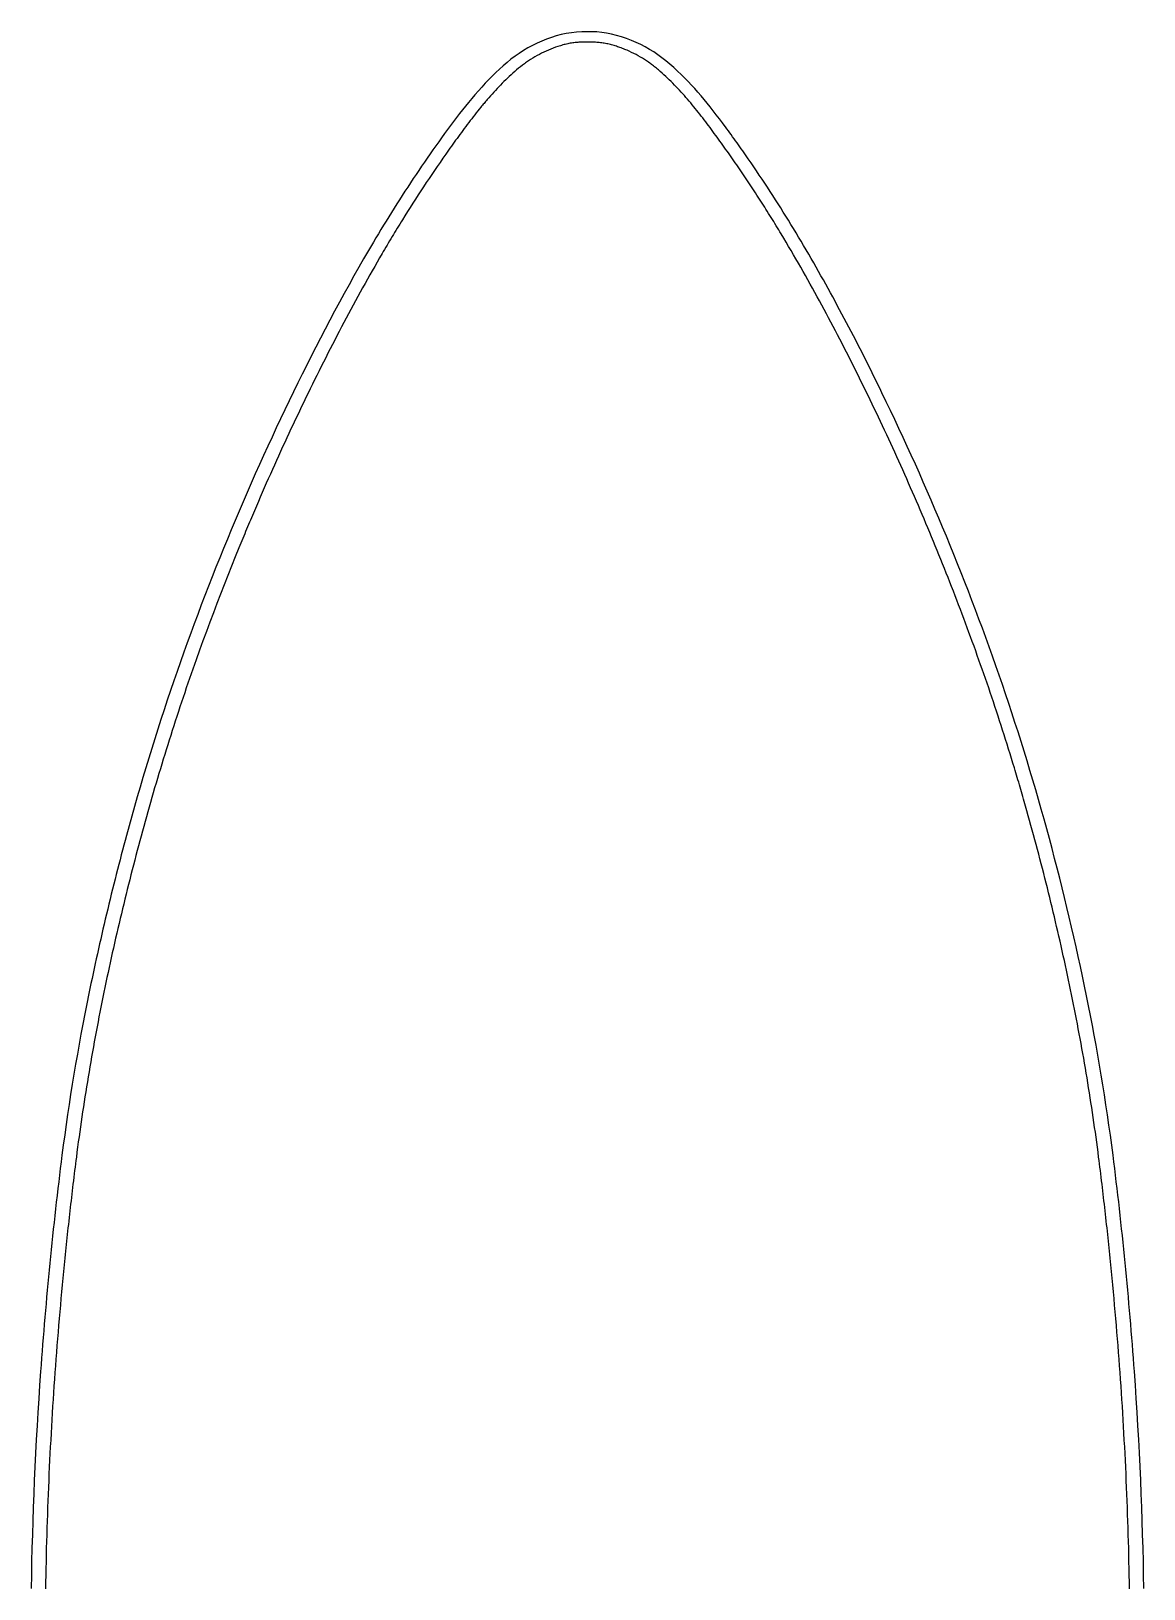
# Model space of a CAD drawing. Header units: inches. Extents: x 23 to 92, y -263 to -65.
# Drawn here: x 22.9 to 92.1, y -162.4 to -65.5 of the extents above; entities that cross this region are included whole.
import ezdxf

# ---------------------------------------------------------------- set-up
doc = ezdxf.new("R2010")
doc.units = ezdxf.units.IN
doc.header["$MEASUREMENT"] = 0

msp = doc.modelspace()

# ---------------------------------------------------------------- linework, layer by layer
at = {"color": 7, "linetype": 'Continuous', "lineweight": 25}
for points, knots in [([(90.217, -135.401), (89.356, -128.678), (88.018, -122.243), (84.502, -109.171), (82.352, -102.942), (78.602, -93.88), (77.286, -90.943), (75.121, -86.485), (74.41, -85.078), (72.872, -82.165), (72.125, -80.804), (70.446, -77.908), (69.619, -76.563), (68.273, -74.512), (67.818, -73.839), (67.118, -72.837), (66.905, -72.535), (66.387, -71.817), (66.186, -71.542), (64.879, -69.797), (63.986, -68.688), (61.985, -66.96), (61.326, -66.538), (59.769, -65.829), (58.903, -65.584), (57.31, -65.482), (56.385, -65.534), (54.772, -66.018), (53.987, -66.389), (52.567, -67.335), (51.958, -67.908), (50.803, -69.09), (50.222, -69.777), (49.274, -70.981), (48.745, -71.697), (47.79, -73.032), (47.317, -73.714), (45.935, -75.768), (45.02, -77.225), (42.584, -81.34), (40.954, -84.408), (38.052, -90.317), (36.659, -93.39), (34.07, -99.601), (32.88, -102.719), (30.694, -109.076), (29.705, -112.318), (28.409, -117.113), (27.999, -118.728), (27.203, -122.078), (26.853, -123.652), (25.815, -128.728), (25.269, -131.988), (24.832, -135.401)], [0, 0, 0, 0, 0.125, 0.125, 0.25, 0.25, 0.3125, 0.3125, 0.34375, 0.34375, 0.375, 0.375, 0.40625, 0.40625, 0.421875, 0.421875, 0.429687, 0.429687, 0.4375, 0.4375, 0.46875, 0.46875, 0.484375, 0.484375, 0.5, 0.5, 0.515625, 0.515625, 0.53125, 0.53125, 0.546875, 0.546875, 0.5625, 0.5625, 0.578125, 0.578125, 0.59375, 0.59375, 0.625, 0.625, 0.6875, 0.6875, 0.75, 0.75, 0.8125, 0.8125, 0.875, 0.875, 0.90625, 0.90625, 0.9375, 0.9375, 1, 1, 1, 1]), ([(89.324, -135.516), (89.218, -134.691), (89.106, -133.868), (88.865, -132.227), (88.737, -131.408), (88.33, -128.957), (88.029, -127.331), (87.373, -124.092), (87.018, -122.48), (86.451, -120.07), (86.257, -119.268), (85.855, -117.668), (85.649, -116.87), (85.223, -115.276), (84.894, -114.083), (84.551, -112.894), (84.377, -112.3), (84.319, -112.102), (84.201, -111.707), (84.142, -111.509), (83.606, -109.734), (83.105, -108.171), (82.056, -105.074), (81.507, -103.54), (80.366, -100.499), (79.773, -98.991), (78.547, -96.002), (77.913, -94.519), (76.605, -91.58), (75.931, -90.122), (74.889, -87.954), (74.537, -87.235), (73.82, -85.802), (73.456, -85.09), (72.716, -83.671), (72.34, -82.965), (71.576, -81.56), (71.188, -80.861), (70.395, -79.471), (69.991, -78.78), (69.37, -77.752), (69.161, -77.41), (68.736, -76.729), (68.522, -76.39), (68.196, -75.884), (68.087, -75.715), (67.867, -75.379), (67.757, -75.211), (67.424, -74.709), (67.2, -74.377), (66.748, -73.715), (66.52, -73.386), (66.059, -72.732), (65.826, -72.407), (65.356, -71.76), (65.118, -71.439), (64.755, -70.962), (64.633, -70.804), (64.386, -70.49), (64.261, -70.334), (63.881, -69.87), (63.62, -69.566), (63.077, -68.974), (62.796, -68.685), (62.356, -68.264), (62.206, -68.126), (61.975, -67.923), (61.897, -67.857), (61.739, -67.726), (61.659, -67.663), (61.496, -67.538), (61.413, -67.478), (61.246, -67.361), (61.161, -67.305), (60.902, -67.14), (60.724, -67.038), (60.36, -66.846), (60.174, -66.756), (59.935, -66.653), (59.887, -66.633), (59.79, -66.593), (59.742, -66.574), (59.595, -66.517), (59.497, -66.482), (59.3, -66.415), (59.201, -66.384), (59.001, -66.327), (58.901, -66.301), (58.698, -66.256), (58.595, -66.238), (58.389, -66.207), (58.285, -66.195), (58.128, -66.181), (58.075, -66.178), (57.969, -66.171), (57.916, -66.168), (57.758, -66.162), (57.652, -66.16), (57.441, -66.16), (57.336, -66.161), (57.126, -66.168), (57.021, -66.174), (56.813, -66.19), (56.709, -66.201), (56.502, -66.23), (56.399, -66.247), (56.194, -66.29), (56.092, -66.315), (55.939, -66.357), (55.889, -66.372), (55.788, -66.403), (55.737, -66.419), (55.485, -66.503), (55.289, -66.578), (54.903, -66.743), (54.715, -66.833), (54.345, -67.026), (54.164, -67.13), (53.944, -67.27), (53.9, -67.298), (53.813, -67.356), (53.769, -67.385), (53.641, -67.474), (53.557, -67.535), (53.31, -67.723), (53.152, -67.854), (52.844, -68.125), (52.694, -68.263), (52.251, -68.687), (51.966, -68.979), (51.553, -69.431), (51.418, -69.584), (51.218, -69.816), (51.152, -69.894), (51.021, -70.05), (50.956, -70.129), (50.762, -70.366), (50.635, -70.525), (50.384, -70.846), (50.26, -71.007), (49.891, -71.493), (49.649, -71.82), (49.172, -72.478), (48.936, -72.809), (48.234, -73.807), (47.776, -74.479), (46.878, -75.838), (46.438, -76.525), (45.793, -77.565), (45.58, -77.914), (45.159, -78.614), (44.951, -78.966), (44.334, -80.025), (43.931, -80.736), (43.14, -82.167), (42.75, -82.886), (41.984, -84.333), (41.607, -85.06), (40.866, -86.523), (40.501, -87.258), (39.782, -88.736), (39.428, -89.478), (38.73, -90.97), (38.386, -91.72), (37.709, -93.226), (37.376, -93.983), (36.884, -95.124), (36.721, -95.505), (36.479, -96.078), (36.398, -96.269), (36.238, -96.652), (36.158, -96.843), (34.811, -100.101), (33.636, -103.199), (32.032, -107.901), (31.523, -109.478), (30.56, -112.649), (30.104, -114.243), (29.243, -117.45), (28.837, -119.062), (28.262, -121.492), (28.076, -122.304), (27.717, -123.933), (27.544, -124.75), (27.044, -127.206), (26.737, -128.853), (26.323, -131.34), (26.192, -132.171), (25.947, -133.84), (25.832, -134.676), (25.725, -135.516)], [0, 0, 0, 0, 0.015625, 0.015625, 0.03125, 0.03125, 0.0625, 0.0625, 0.09375, 0.09375, 0.109375, 0.109375, 0.125, 0.125, 0.140625, 0.148438, 0.148438, 0.152344, 0.152344, 0.15625, 0.15625, 0.1875, 0.1875, 0.21875, 0.21875, 0.25, 0.25, 0.28125, 0.28125, 0.3125, 0.3125, 0.328125, 0.328125, 0.34375, 0.34375, 0.359375, 0.359375, 0.375, 0.375, 0.390625, 0.390625, 0.398438, 0.398438, 0.40625, 0.40625, 0.410156, 0.410156, 0.414063, 0.414063, 0.421875, 0.421875, 0.429688, 0.429688, 0.4375, 0.4375, 0.445313, 0.445313, 0.449219, 0.449219, 0.453125, 0.453125, 0.460938, 0.460938, 0.46875, 0.46875, 0.472656, 0.472656, 0.474609, 0.474609, 0.476563, 0.476563, 0.478516, 0.478516, 0.480469, 0.480469, 0.484375, 0.484375, 0.488281, 0.488281, 0.489258, 0.489258, 0.490234, 0.490234, 0.492188, 0.492188, 0.494141, 0.494141, 0.496094, 0.496094, 0.498047, 0.498047, 0.5, 0.5, 0.500977, 0.500977, 0.501953, 0.501953, 0.503906, 0.503906, 0.505859, 0.505859, 0.507813, 0.507813, 0.509766, 0.509766, 0.511719, 0.511719, 0.513672, 0.513672, 0.514648, 0.514648, 0.515625, 0.515625, 0.519531, 0.519531, 0.523438, 0.523438, 0.527344, 0.527344, 0.52832, 0.52832, 0.529297, 0.529297, 0.53125, 0.53125, 0.535156, 0.535156, 0.539063, 0.539063, 0.546875, 0.546875, 0.550781, 0.550781, 0.552734, 0.552734, 0.554688, 0.554688, 0.558594, 0.558594, 0.5625, 0.5625, 0.570313, 0.570313, 0.578125, 0.578125, 0.59375, 0.59375, 0.609375, 0.609375, 0.617188, 0.617188, 0.625, 0.625, 0.640625, 0.640625, 0.65625, 0.65625, 0.671875, 0.671875, 0.6875, 0.6875, 0.703125, 0.703125, 0.71875, 0.71875, 0.734375, 0.734375, 0.742188, 0.742188, 0.746094, 0.746094, 0.75, 0.75, 0.8125, 0.8125, 0.84375, 0.84375, 0.875, 0.875, 0.90625, 0.90625, 0.921875, 0.921875, 0.9375, 0.9375, 0.96875, 0.96875, 0.984375, 0.984375, 1, 1, 1, 1]), ([(24.832, -135.401), (24.551, -137.59), (24.296, -139.868), (23.853, -144.365), (23.663, -146.588), (23.177, -153.37), (22.979, -157.875), (22.914, -162.353)], [0, 0, 0, 0, 0.25, 0.25, 0.5, 0.5, 1, 1, 1, 1]), ([(25.725, -135.516), (25.582, -136.63), (25.447, -137.745), (25.196, -139.976), (25.078, -141.092), (24.857, -143.325), (24.754, -144.442), (24.562, -146.677), (24.474, -147.796), (24.233, -151.152), (24.102, -153.391), (23.906, -157.875), (23.84, -160.12), (23.807, -162.366)], [0, 0, 0, 0, 0.125, 0.125, 0.25, 0.25, 0.375, 0.375, 0.5, 0.5, 0.75, 0.75, 1, 1, 1, 1]), ([(91.242, -162.366), (91.209, -160.12), (91.143, -157.875), (90.946, -153.391), (90.816, -151.152), (90.575, -147.796), (90.487, -146.677), (90.295, -144.442), (90.192, -143.325), (89.971, -141.092), (89.853, -139.976), (89.601, -137.745), (89.467, -136.63), (89.324, -135.516)], [0, 0, 0, 0, 0.25, 0.25, 0.5, 0.5, 0.625, 0.625, 0.75, 0.75, 0.875, 0.875, 1, 1, 1, 1]), ([(92.135, -162.353), (92.07, -157.876), (91.869, -153.333), (91.228, -144.373), (90.777, -139.775), (90.217, -135.401)], [0, 0, 0, 0, 0.5, 0.5, 1, 1, 1, 1])]:
    msp.add_open_spline(points, degree=3, knots=knots, dxfattribs=at)

doc.saveas('drawing.dxf')
